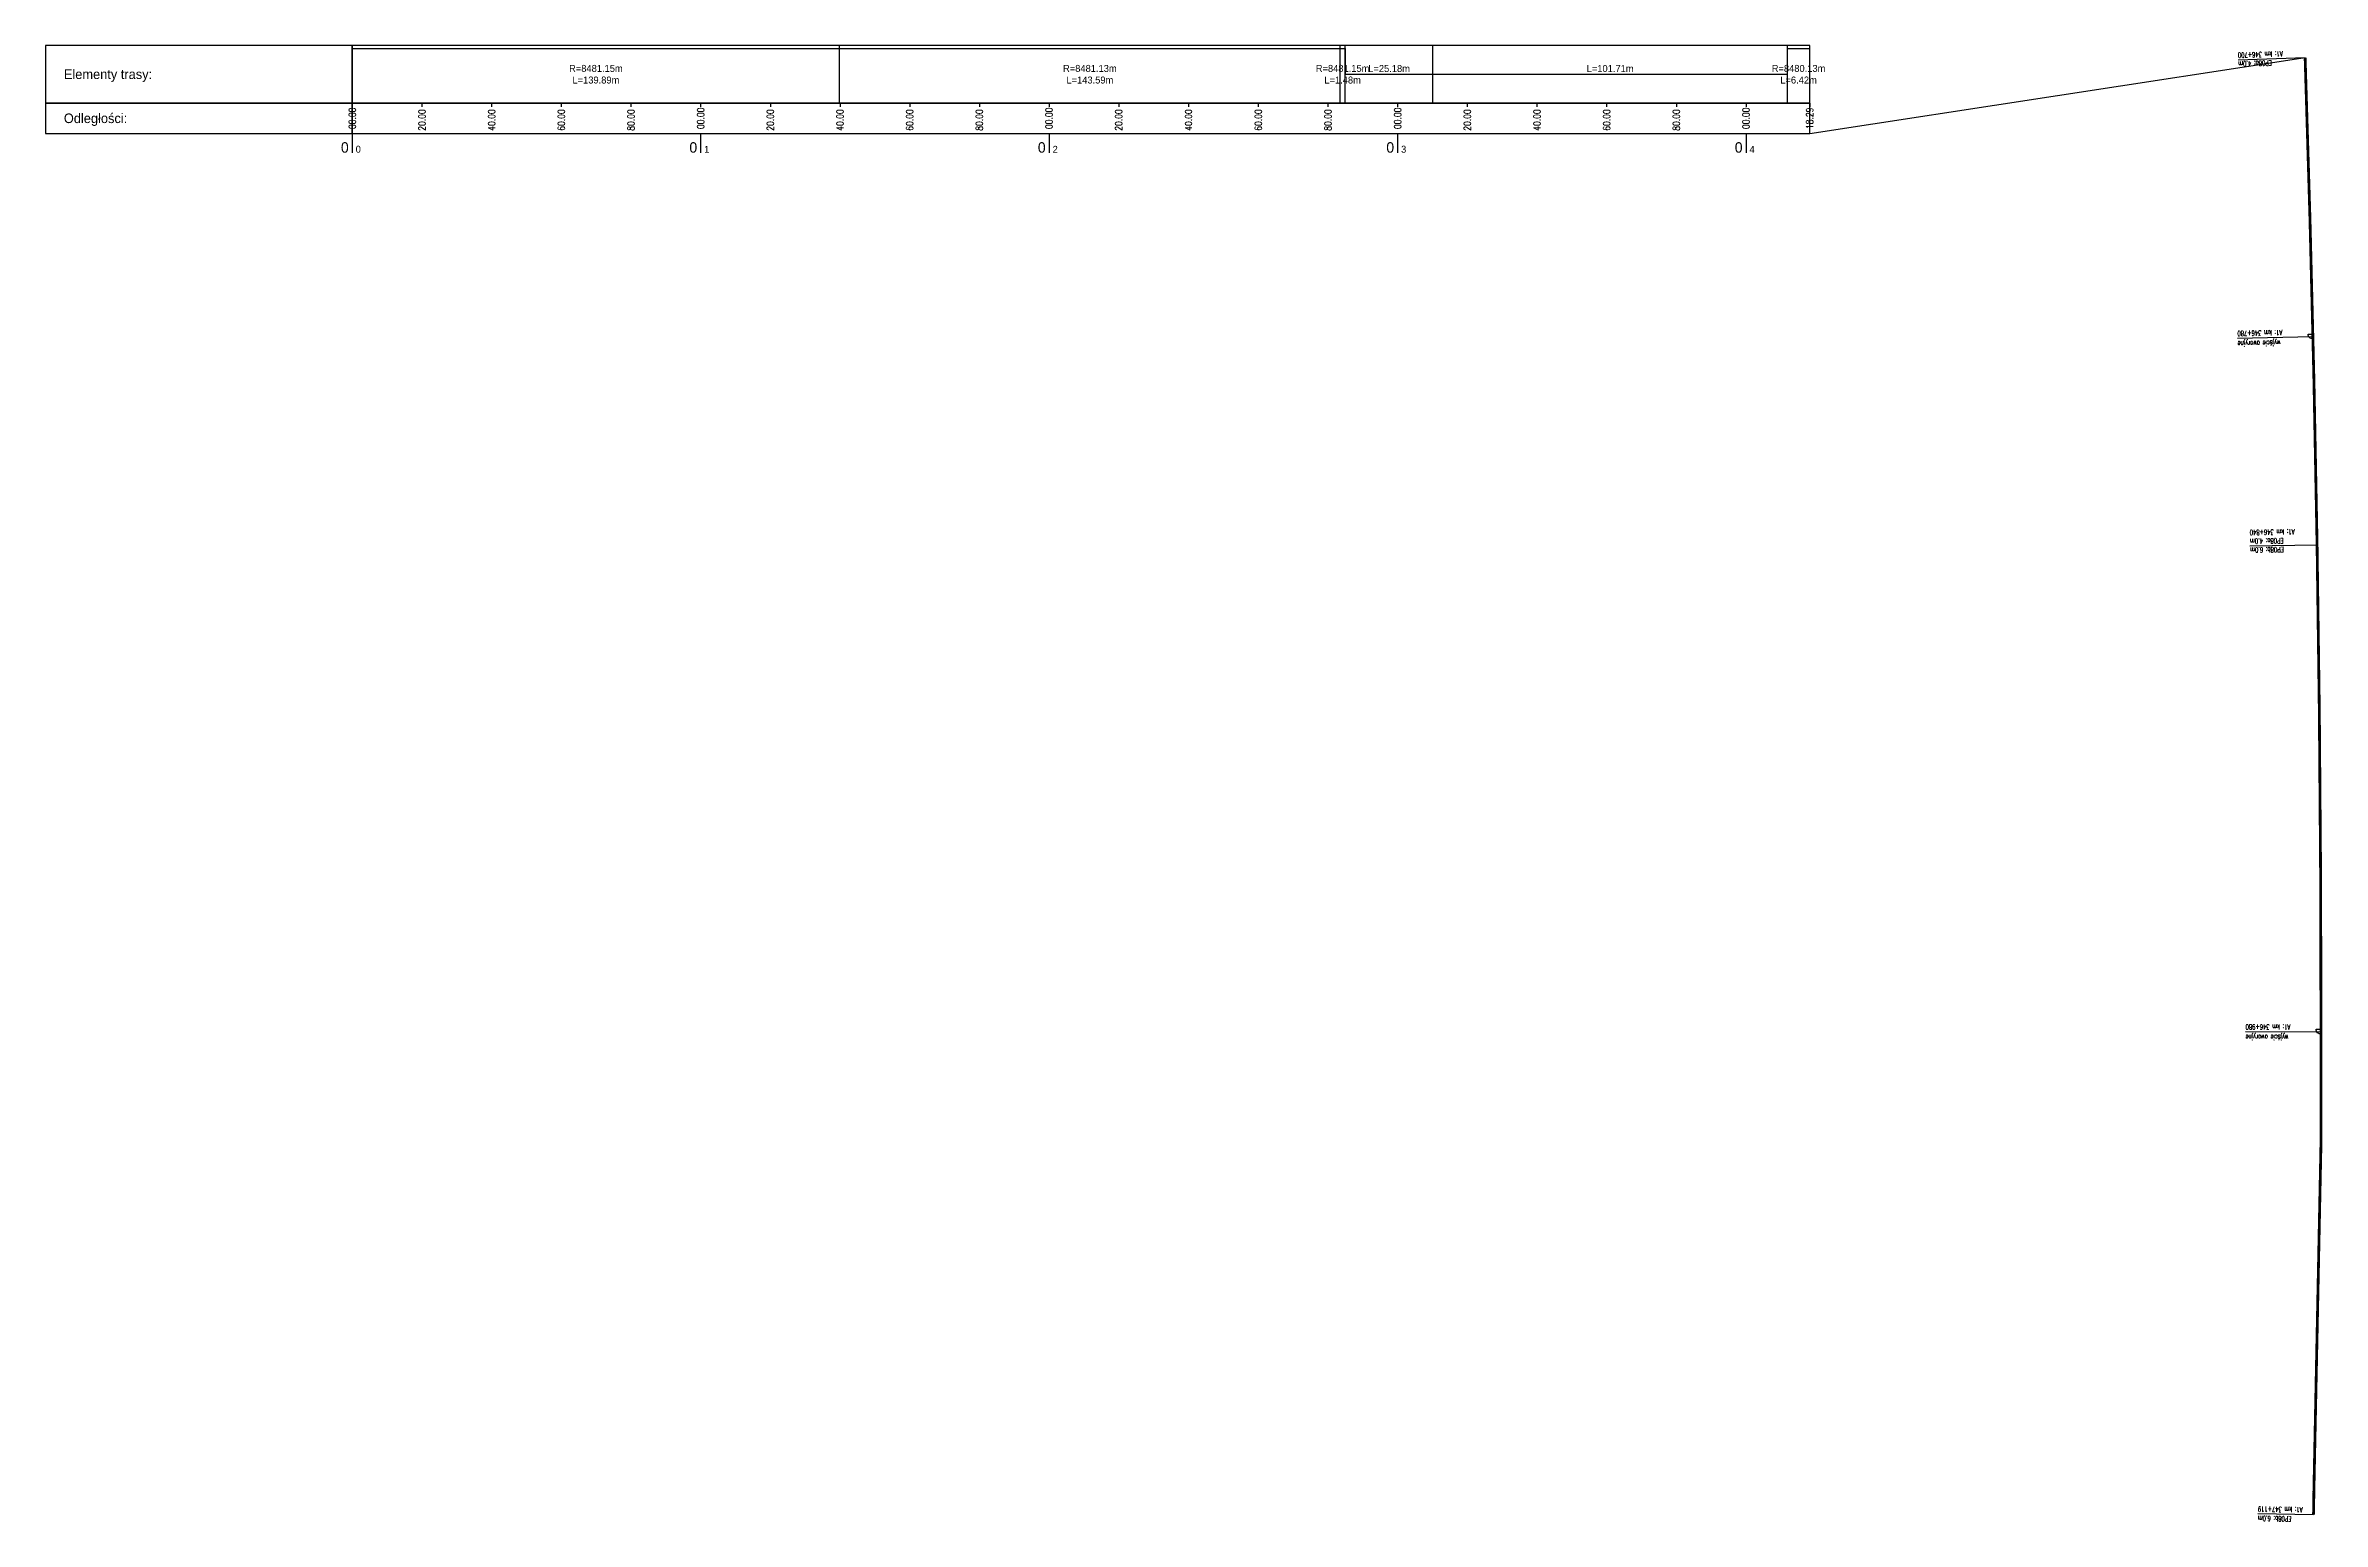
# Model space of a CAD drawing. Header units: metres. Extents: x 7399493 to 7407015, y 5696902 to 5712236.
# Drawn here: x 7404956 to 7405609, y 5701501 to 5701925 of the extents above; entities that cross this region are included whole.
import ezdxf

# ---------------------------------------------------------------- set-up
doc = ezdxf.new("R2010")
doc.units = ezdxf.units.M
for name, color, linetype in [('Drzwi ewakuacyjne', 100, 'Continuous'), ('Drzwi ewakuacyjne_opis', 7, 'Continuous'), ('Ekran_akustyczny_4m', 100, 'Continuous'), ('Ekran_akustyczny_4m_opis', 7, 'Continuous'), ('Ekran_akustyczny_6m_opis', 7, 'Continuous'), ('pomoc', 140, 'Continuous')]:
    doc.layers.add(name, color=color, linetype=linetype)
doc.styles.add('simplex 0.60', font='simplex.shx', dxfattribs={"width": 0.6})
doc.styles.add('simplex 0.80', font='simplex.shx', dxfattribs={"width": 0.8})

msp = doc.modelspace()

# ---------------------------------------------------------------- texts
at = {"layer": 'Drzwi ewakuacyjne_opis', "char_height": 1.5, "attachment_point": 9, "style": 'simplex 0.60'}
for s, insert, rotation in [('A1: km 346+780', (7405584.59, 5701842.82), 181.14081), ('wyjście awaryjne', (7405584.64, 5701840.33), 181.14081), ('A1: km 346+980', (7405586.95, 5701643.75), 179.88825), ('wyjście awaryjne', (7405586.94, 5701641.26), 179.88825)]:
    msp.add_mtext(s, dxfattribs=dict(at, insert=insert, rotation=rotation))
at = {"layer": 'Ekran_akustyczny_4m_opis', "char_height": 1.5, "attachment_point": 9, "style": 'simplex 0.60'}
for s, insert, rotation in [('A1: km 346+700', (7405584.72, 5701922.68), 181.8784), ('EP08a: 4.0m', (7405584.8, 5701920.16), 181.8784), ('A1: km 346+840', (7405588.14, 5701785.68), 180.9352), ('EP08a: 4.0m', (7405588.18, 5701783.15), 180.9352)]:
    msp.add_mtext(s, dxfattribs=dict(at, insert=insert, rotation=rotation))
at = {"layer": 'Ekran_akustyczny_6m_opis', "char_height": 1.5, "attachment_point": 9, "style": 'simplex 0.60'}
for s, insert, rotation in [('EP08b: 6.0m', (7405588.22, 5701780.63), 180.9352), ('EP08b: 6.0m', (7405590.43, 5701502.68), 179.05393), ('A1: km 347+119', (7405590.47, 5701505.37), 179.05393)]:
    msp.add_mtext(s, dxfattribs=dict(at, insert=insert, rotation=rotation))
at = {"layer": 'pomoc', "color": 7, "linetype": 'Continuous', "lineweight": -3, "char_height": 2.75, "attachment_point": 4}
for s, insert in [('Elementy trasy:', (7404960.84, 5701916.08)), ('Odległości:', (7404960.84, 5701903.43))]:
    msp.add_mtext(s, dxfattribs=dict(at, insert=insert))

# ---------------------------------------------------------------- blocks, each defined once
blk = doc.blocks.new('Wyjście awaryjne')
at = {"layer": 'Drzwi ewakuacyjne'}
blk.add_lwpolyline([(0, 0), (-1.4, 0, 0.414214), (0, -1.4)], format="xyb", close=True, dxfattribs=at)
blk = doc.blocks.new('*U156')
at = {"layer": 'pomoc', "color": 1, "linetype": 'Continuous', "lineweight": -3, "char_height": 2}
for s, insert, attachment_point in [('R=8481.15m^JL=139.89m', (7407000.66, 5703841.98), 5), ('R=8481.13m^JL=143.59m', (7407142.41, 5703841.98), 5), ('R=8481.15m^JL=1.48m', (7407214.94, 5703841.98), 5), ('L=25.18m', (7407228.28, 5703842.6), 8), ('L=101.71m', (7407291.72, 5703842.6), 8), ('R=8480.13m^JL=6.42m', (7407345.79, 5703841.98), 5)]:
    blk.add_mtext(s, dxfattribs=dict(at, insert=insert, attachment_point=attachment_point))
blk = doc.blocks.new('*U155')
at = {"layer": 'pomoc', "color": 1, "linetype": 'Continuous', "lineweight": -3, "char_height": 2, "attachment_point": 5, "rotation": 90, "style": 'simplex 0.80'}
for s, insert in [('00.00', (7406930.72, 5703829.33)), ('20.00', (7406950.72, 5703828.83)), ('40.00', (7406970.72, 5703828.83)), ('60.00', (7406990.72, 5703828.83)), ('80.00', (7407010.72, 5703828.83)), ('00.00', (7407030.72, 5703829.33)), ('20.00', (7407050.72, 5703828.83)), ('40.00', (7407070.72, 5703828.83)), ('60.00', (7407090.72, 5703828.83)), ('80.00', (7407110.72, 5703828.83)), ('00.00', (7407130.72, 5703829.33)), ('20.00', (7407150.72, 5703828.83)), ('40.00', (7407170.72, 5703828.83)), ('60.00', (7407190.72, 5703828.83)), ('80.00', (7407210.72, 5703828.83)), ('00.00', (7407230.72, 5703829.33)), ('20.00', (7407250.72, 5703828.83)), ('40.00', (7407270.72, 5703828.83)), ('60.00', (7407290.72, 5703828.83)), ('80.00', (7407310.72, 5703828.83)), ('00.00', (7407330.72, 5703829.33)), ('18.29', (7407349, 5703829.33))]:
    blk.add_mtext(s, dxfattribs=dict(at, insert=insert))
blk = doc.blocks.new('*U154')
at = {"layer": 'pomoc', "color": 1, "linetype": 'Continuous', "lineweight": -3}
for s, insert, char_height, attachment_point in [('0', (7406929.72, 5703819.43), 3, 9), ('0', (7406931.72, 5703819.43), 2, 7), ('0', (7407029.72, 5703819.43), 3, 9), ('1', (7407031.72, 5703819.43), 2, 7), ('0', (7407129.72, 5703819.43), 3, 9), ('2', (7407131.72, 5703819.43), 2, 7), ('0', (7407229.72, 5703819.43), 3, 9), ('3', (7407231.72, 5703819.43), 2, 7), ('0', (7407329.72, 5703819.43), 3, 9), ('4', (7407331.72, 5703819.43), 2, 7)]:
    blk.add_mtext(s, dxfattribs=dict(at, insert=insert, char_height=char_height, attachment_point=attachment_point))

# ---------------------------------------------------------------- linework, layer by layer
at = {"layer": 'Drzwi ewakuacyjne_opis'}
for p, q in [((7405584.63, 5701840.76), (7405606.28, 5701841.19)), ((7405586.94, 5701641.69), (7405608.59, 5701641.65))]:
    msp.add_line(p, q, dxfattribs=at)
at = {"layer": 'Ekran_akustyczny_4m'}
msp.add_lwpolyline([(7405604.03, 5701921.25, 0.8, 0.8, -0.004124), (7405607.46, 5701781.41, 0.8, 0.8, -0.004238), (7405608.59, 5701637.82, 0.8, 0.8, -0.000044), (7405608.59, 5701636.34, 0.8, 0.8, 0), (7405608.61, 5701611.15, 0.8, 0.8, 0), (7405606.54, 5701509.46, 0.8, 0.8, -0.000189), (7405606.44, 5701503.04, 0, 0, 0)], format="xyseb", dxfattribs=at)
at = {"layer": 'Ekran_akustyczny_4m_opis'}
msp.add_line((7405584.78, 5701920.62), (7405604.03, 5701921.25), dxfattribs=at)
at = {"layer": 'Ekran_akustyczny_6m_opis'}
for p, q in [((7405588.21, 5701781.09), (7405607.46, 5701781.41)), ((7405590.44, 5701503.3), (7405606.44, 5701503.04))]:
    msp.add_line(p, q, dxfattribs=at)
at = {"layer": 'pomoc', "color": 1, "linetype": 'Continuous', "lineweight": -3}
for p, q in [((7405043.59, 5701908.23), (7405043.59, 5701924.73)), ((7405183.48, 5701908.23), (7405183.48, 5701924.73)), ((7405327.07, 5701908.23), (7405327.07, 5701924.73)), ((7405328.55, 5701908.23), (7405328.55, 5701924.73)), ((7405353.74, 5701908.23), (7405353.74, 5701924.73)), ((7405455.45, 5701908.23), (7405455.45, 5701924.73)), ((7405043.59, 5701923.9), (7405043.59, 5701923.9)), ((7405043.59, 5701923.9), (7405183.48, 5701923.9)), ((7405183.48, 5701923.9), (7405183.48, 5701923.9)), ((7405183.48, 5701923.9), (7405327.07, 5701923.9)), ((7405327.07, 5701923.9), (7405327.07, 5701923.9)), ((7405327.07, 5701923.9), (7405328.55, 5701923.9)), ((7405328.55, 5701923.9), (7405328.55, 5701916.48)), ((7405455.45, 5701916.48), (7405455.45, 5701923.9)), ((7405455.45, 5701923.9), (7405461.87, 5701923.9)), ((7405328.55, 5701916.48), (7405328.55, 5701916.48)), ((7405328.55, 5701916.48), (7405353.74, 5701916.48)), ((7405353.74, 5701916.48), (7405455.45, 5701916.48))]:
    msp.add_line(p, q, dxfattribs=at)
at = {"layer": 'pomoc', "color": 3, "linetype": 'Continuous', "lineweight": 25}
msp.add_line((7405461.87, 5701899.43), (7405604.03, 5701921.25), dxfattribs=at)
at = {"layer": 'pomoc', "color": 7, "linetype": 'Continuous', "lineweight": -3}
for p, q in [((7405043.59, 5701908.23), (7405043.59, 5701907.13)), ((7405063.59, 5701908.23), (7405063.59, 5701907.13)), ((7405083.59, 5701908.23), (7405083.59, 5701907.13)), ((7405103.59, 5701908.23), (7405103.59, 5701907.13)), ((7405123.59, 5701908.23), (7405123.59, 5701907.13)), ((7405143.59, 5701908.23), (7405143.59, 5701907.13)), ((7405163.59, 5701908.23), (7405163.59, 5701907.13)), ((7405183.59, 5701908.23), (7405183.59, 5701907.13)), ((7405203.59, 5701908.23), (7405203.59, 5701907.13)), ((7405223.59, 5701908.23), (7405223.59, 5701907.13)), ((7405243.59, 5701908.23), (7405243.59, 5701907.13)), ((7405263.59, 5701908.23), (7405263.59, 5701907.13)), ((7405283.59, 5701908.23), (7405283.59, 5701907.13)), ((7405303.59, 5701908.23), (7405303.59, 5701907.13)), ((7405323.59, 5701908.23), (7405323.59, 5701907.13)), ((7405343.59, 5701908.23), (7405343.59, 5701907.13)), ((7405363.59, 5701908.23), (7405363.59, 5701907.13)), ((7405383.59, 5701908.23), (7405383.59, 5701907.13)), ((7405403.59, 5701908.23), (7405403.59, 5701907.13)), ((7405423.59, 5701908.23), (7405423.59, 5701907.13)), ((7405443.59, 5701908.23), (7405443.59, 5701907.13)), ((7405461.87, 5701908.23), (7405461.87, 5701907.13)), ((7405043.59, 5701899.43), (7405043.59, 5701893.93)), ((7405143.59, 5701899.43), (7405143.59, 5701893.93)), ((7405243.59, 5701899.43), (7405243.59, 5701893.93)), ((7405343.59, 5701899.43), (7405343.59, 5701893.93)), ((7405443.59, 5701899.43), (7405443.59, 5701893.93))]:
    msp.add_line(p, q, dxfattribs=at)
for points in [[(7405043.59, 5701908.23), (7405043.59, 5701924.73), (7404955.59, 5701924.73), (7404955.59, 5701908.23)], [(7405043.59, 5701908.23), (7405461.87, 5701908.23), (7405461.87, 5701924.73), (7405043.59, 5701924.73)], [(7405043.59, 5701899.43), (7405043.59, 5701908.23), (7404955.59, 5701908.23), (7404955.59, 5701899.43)], [(7405043.59, 5701899.43), (7405461.87, 5701899.43), (7405461.87, 5701908.23), (7405043.59, 5701908.23)]]:
    msp.add_3dface(points, dxfattribs=at)

# ---------------------------------------------------------------- block references
at = {"layer": 'Drzwi ewakuacyjne', "xscale": -1}
for p, rotation in [((7405606.26, 5701841.89), 270.9874088962349), ((7405608.59, 5701642.35), 269.7888857874547)]:
    msp.add_blockref('Wyjście awaryjne', p, dxfattribs=dict(at, rotation=rotation))
at = {"layer": 'pomoc', "color": 140, "linetype": 'Continuous', "lineweight": -3}
for name in ['*U156', '*U155', '*U154']:
    msp.add_blockref(name, (-1887.13, -1925.5), dxfattribs=at)

msp.set_redraw_order([(e.dxf.handle, doc.entitydb.next_handle()) for e in msp.query("TEXT MTEXT ATTDEF DIMENSION ARC_DIMENSION")])  # texts and dimensions are drawn at this point

doc.saveas('drawing.dxf')
